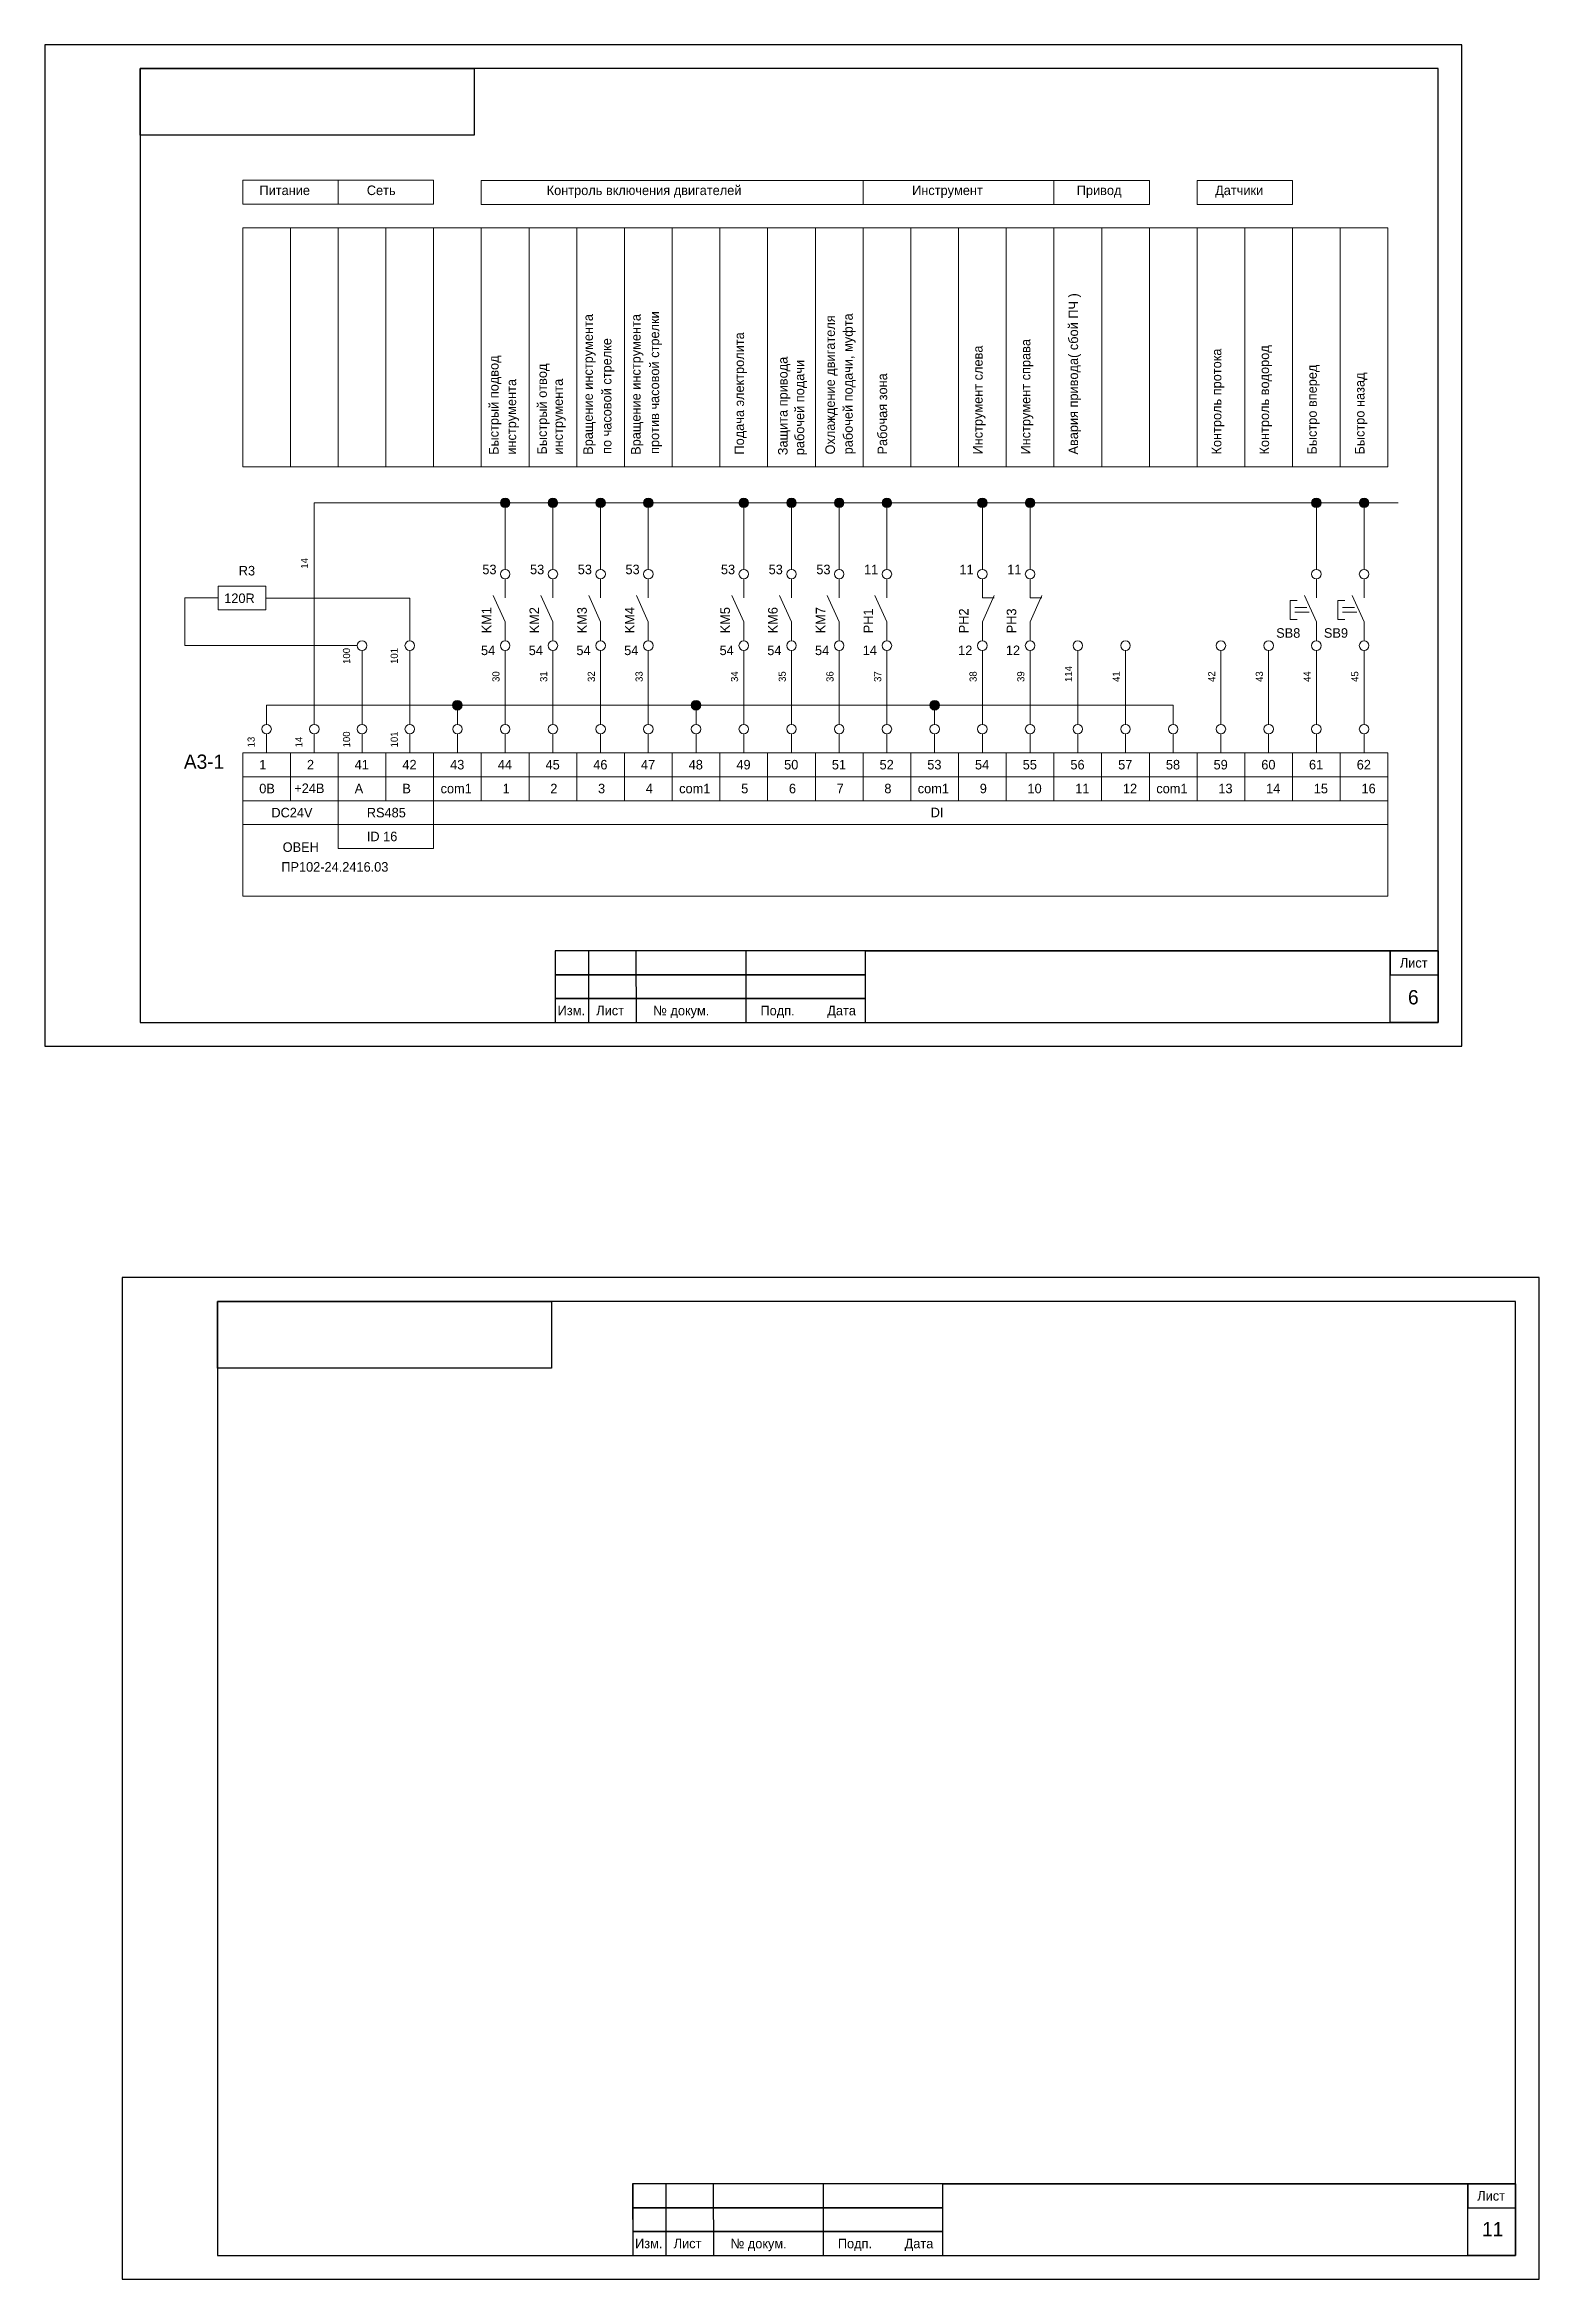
# Model space of a CAD drawing. Header units: millimetres. Extents: x -171 to 3674, y -1112 to 795.
# Drawn here: x 3015.6 to 3328.9, y -850.1 to -381.6 of the extents above; entities that cross this region are included whole.
import ezdxf

# ---------------------------------------------------------------- set-up
doc = ezdxf.new("R2010")
doc.units = ezdxf.units.MM
for name, color, linetype, lineweight in [('Маркировка', 7, 'Continuous', 25), ('РАМКА', 7, 'Continuous', 30), ('Элементы', 7, 'Continuous', 18)]:
    doc.layers.add(name, color=color, linetype=linetype, lineweight=lineweight)
doc.styles.get("Standard").update_dxf_attribs({"font": 'cad2win.shx'})

msp = doc.modelspace()

# ---------------------------------------------------------------- texts
at = {"layer": 'Маркировка', "ltscale": 0.5}
for s, p in [('Питание', (3060.65, -413.13)), ('Сеть', (3083.15, -413.13)), ('Контроль включения двигателей', (3120.85, -413.13)), ('Инструмент', (3197.43, -413.13)), ('Привод', (3231.93, -413.13)), ('Датчики', (3260.93, -413.13))]:
    msp.add_text(s, height=2, dxfattribs=at).set_placement(p)
for s, p in [('Авария привода( сбой ПЧ )', (3232.21, -467.53)), ('Вращение инструмента', (3130.53, -467.59)), ('Вращение инструмента', (3140.53, -467.59)), ('против часовой стрелки', (3144.42, -467.41)), ('Охлаждение двигателя', (3181.25, -467.51)), ('рабочей подачи, муфта', (3184.99, -467.49)), ('по часовой стрелке', (3134.42, -467.41)), ('Подача электролита', (3162.21, -467.53)), ('Инструмент слева', (3212.21, -467.53)), ('Инструмент справа', (3222.22, -467.53)), ('Контроль водород', (3272.24, -467.53)), ('Быстрый отвод', (3120.88, -467.53)), ('Защита привода', (3171.33, -467.67)), ('рабочей подачи', (3174.83, -467.67)), ('Контроль протока', (3262.24, -467.53)), ('Быстро вперед', (3282.24, -467.53)), ('инструмента', (3114.45, -467.56)), ('инструмента', (3124.24, -467.52)), ('Рабочая зона', (3192.2, -467.53)), ('Быстро назад', (3292.24, -467.53))]:
    msp.add_text(s, height=2, rotation=90, dxfattribs=at).set_placement(p)
at = {"layer": 'Маркировка'}
msp.add_text('Быстрый подвод', height=2, rotation=90, dxfattribs=at).set_placement((3110.77, -467.6))
for s, p in [('ОВЕН', (3065.52, -550.84)), ('ПР102-24.2416.03', (3065.23, -554.98))]:
    msp.add_text(s, height=2, dxfattribs=at).set_placement(p)
at = {"layer": 'РАМКА'}
for s, height, p in [('Лист', 2, (3299.65, -575.1)), ('6', 3, (3301.35, -582.81)), ('Изм.', 2, (3123.15, -585.08)), ('Лист', 2, (3131.24, -585.09)), ('№ докум.', 2, (3143.17, -585.11)), ('Подп.', 2, (3165.65, -585.1)), ('Дата', 2, (3179.65, -585.1)), ('Лист', 2, (3315.87, -833.6)), ('11', 3, (3316.87, -841.1)), ('Изм.', 2, (3139.37, -843.58)), ('Лист', 2, (3147.46, -843.59)), ('№ докум.', 2, (3159.39, -843.61)), ('Подп.', 2, (3181.87, -843.6)), ('Дата', 2, (3195.87, -843.6))]:
    msp.add_text(s, height=height, dxfattribs=at).set_placement(p)
at = {"layer": 'Элементы', "ltscale": 0.5}
for s, p in [('R3', (3056.32, -492.88)), ('120R', (3053.27, -498.66)), ('1', (3060.61, -533.55)), ('2', (3070.61, -533.55)), ('41', (3080.61, -533.55)), ('42', (3090.61, -533.55)), ('43', (3100.61, -533.55)), ('44', (3110.61, -533.55)), ('45', (3120.61, -533.55)), ('46', (3130.61, -533.55)), ('47', (3140.61, -533.55)), ('48', (3150.61, -533.55)), ('49', (3160.61, -533.55)), ('50', (3170.61, -533.55)), ('51', (3180.61, -533.55)), ('52', (3190.61, -533.55)), ('53', (3200.61, -533.55)), ('54', (3210.61, -533.55)), ('55', (3220.61, -533.55)), ('56', (3230.61, -533.55)), ('57', (3240.61, -533.55)), ('58', (3250.61, -533.55)), ('59', (3260.61, -533.55)), ('60', (3270.61, -533.55)), ('61', (3280.61, -533.55)), ('62', (3290.61, -533.55)), ('0В', (3060.61, -538.55)), ('+24В', (3067.95, -538.5)), ('А', (3080.61, -538.55)), ('В', (3090.61, -538.55)), ('com1', (3098.61, -538.55)), ('1', (3111.61, -538.55)), ('2', (3121.61, -538.55)), ('3', (3131.61, -538.55)), ('4', (3141.61, -538.55)), ('com1', (3148.61, -538.55)), ('5', (3161.61, -538.55)), ('6', (3171.61, -538.55)), ('7', (3181.61, -538.55)), ('8', (3191.61, -538.55)), ('com1', (3198.61, -538.55)), ('9', (3211.61, -538.55)), ('10', (3221.61, -538.55)), ('11', (3231.61, -538.55)), ('12', (3241.61, -538.55)), ('com1', (3248.61, -538.55)), ('13', (3261.61, -538.55)), ('14', (3271.61, -538.55)), ('15', (3281.61, -538.55)), ('16', (3291.61, -538.55)), ('DC24V', (3063.15, -543.6)), ('RS485', (3083.15, -543.6)), ('DI', (3201.33, -543.57)), ('ID 16', (3083.15, -548.6))]:
    msp.add_text(s, height=2, dxfattribs=at).set_placement(p)
for s, height, rotation, p in [('14', 1.5, 90.6112, (3070.85, -491.46)), ('KM1', 2, 90, (3109.25, -505.01)), ('KM2', 2, 90, (3119.25, -505.01)), ('KM3', 2, 90, (3129.25, -505.01)), ('KM4', 2, 90, (3139.25, -505.01)), ('KM5', 2, 90, (3159.25, -505.01)), ('KM6', 2, 90, (3169.25, -505.01)), ('KM7', 2, 90, (3179.25, -505.01)), ('PH1', 2, 90, (3189.25, -505.01)), ('PH2', 2, 90, (3209.25, -505.01)), ('PH3', 2, 90, (3219.25, -505.01)), ('100', 1.5, 90.6112, (3079.67, -511.42)), ('101', 1.5, 90.6112, (3089.67, -511.42)), ('30', 1.5, 90.6112, (3110.97, -515.2)), ('31', 1.5, 90.6112, (3120.97, -515.2)), ('32', 1.5, 90.6112, (3130.97, -515.2)), ('33', 1.5, 90.6112, (3140.97, -515.2)), ('34', 1.5, 90.6112, (3160.97, -515.2)), ('35', 1.5, 90.6112, (3170.97, -515.2)), ('36', 1.5, 90.6112, (3180.97, -515.2)), ('37', 1.5, 90.6112, (3190.97, -515.2)), ('38', 1.5, 90.6112, (3210.97, -515.2)), ('39', 1.5, 90.6112, (3220.97, -515.2)), ('114', 1.5, 90.6112, (3230.97, -515.2)), ('41', 1.5, 90.6112, (3240.97, -515.2)), ('42', 1.5, 90.6112, (3260.97, -515.2)), ('43', 1.5, 90.6112, (3270.97, -515.2)), ('44', 1.5, 90.6112, (3280.97, -515.2)), ('45', 1.5, 90.6112, (3290.97, -515.2)), ('13', 1.5, 90.6112, (3059.67, -528.92)), ('14', 1.5, 90.6112, (3069.67, -528.92)), ('100', 1.5, 90.6112, (3079.67, -528.92)), ('101', 1.5, 90.6112, (3089.67, -528.92))]:
    msp.add_text(s, height=height, rotation=rotation, dxfattribs=at).set_placement(p)
at = {"layer": 'Элементы'}
for s, height, p in [('53', 2, (3107.36, -492.62)), ('53', 2, (3117.36, -492.62)), ('53', 2, (3127.36, -492.62)), ('53', 2, (3137.36, -492.62)), ('53', 2, (3157.36, -492.62)), ('53', 2, (3167.36, -492.62)), ('53', 2, (3177.36, -492.62)), ('11', 2, (3187.36, -492.62)), ('11', 2, (3207.36, -492.62)), ('11', 2, (3217.36, -492.62)), ('SB8', 2, (3273.73, -505.94)), ('SB9', 2, (3283.73, -505.94)), ('54', 2, (3107.08, -509.58)), ('54', 2, (3117.08, -509.58)), ('54', 2, (3127.08, -509.58)), ('54', 2, (3137.08, -509.58)), ('54', 2, (3157.08, -509.58)), ('54', 2, (3167.08, -509.58)), ('54', 2, (3177.08, -509.58)), ('14', 2, (3187.08, -509.58)), ('12', 2, (3207.08, -509.58)), ('12', 2, (3217.08, -509.58)), ('A3-1', 3, (3044.81, -533.42))]:
    msp.add_text(s, height=height, dxfattribs=at).set_placement(p)

# ---------------------------------------------------------------- hatches: boundary and pattern name
at = {"layer": 'Элементы'}
h = msp.add_hatch(color=256, dxfattribs=at)
h.dxf.hatch_style = 1
h.paths.add_polyline_path([(3113.15, -477.66, 1), (3111.15, -477.66, 1)])
h = msp.add_hatch(color=256, dxfattribs=at)
h.dxf.hatch_style = 1
h.paths.add_polyline_path([(3123.15, -477.66, 1), (3121.15, -477.66, 1)])
h = msp.add_hatch(color=256, dxfattribs=at)
h.dxf.hatch_style = 1
h.paths.add_polyline_path([(3133.15, -477.66, 1), (3131.15, -477.66, 1)])
h = msp.add_hatch(color=256, dxfattribs=at)
h.dxf.hatch_style = 1
h.paths.add_polyline_path([(3143.15, -477.66, 1), (3141.15, -477.66, 1)])
h = msp.add_hatch(color=256, dxfattribs=at)
h.dxf.hatch_style = 1
h.paths.add_polyline_path([(3163.15, -477.66, 1), (3161.15, -477.66, 1)])
h = msp.add_hatch(color=256, dxfattribs=at)
h.dxf.hatch_style = 1
h.paths.add_polyline_path([(3173.15, -477.66, 1), (3171.15, -477.66, 1)])
h = msp.add_hatch(color=256, dxfattribs=at)
h.dxf.hatch_style = 1
h.paths.add_polyline_path([(3183.15, -477.66, 1), (3181.15, -477.66, 1)])
h = msp.add_hatch(color=256, dxfattribs=at)
h.dxf.hatch_style = 1
h.paths.add_polyline_path([(3193.15, -477.66, 1), (3191.15, -477.66, 1)])
h = msp.add_hatch(color=256, dxfattribs=at)
h.dxf.hatch_style = 1
h.paths.add_polyline_path([(3213.15, -477.66, 1), (3211.15, -477.66, 1)])
h = msp.add_hatch(color=256, dxfattribs=at)
h.dxf.hatch_style = 1
h.paths.add_polyline_path([(3223.15, -477.66, 1), (3221.15, -477.66, 1)])
h = msp.add_hatch(color=256, dxfattribs=at)
h.dxf.hatch_style = 1
h.paths.add_polyline_path([(3283.15, -477.66, 1), (3281.15, -477.66, 1)])
h = msp.add_hatch(color=256, dxfattribs=at)
h.dxf.hatch_style = 1
h.paths.add_polyline_path([(3293.15, -477.66, 1), (3291.15, -477.66, 1)])
h = msp.add_hatch(color=256, dxfattribs=at)
h.dxf.hatch_style = 1
h.paths.add_polyline_path([(3103.12, -520.1, 1), (3101.12, -520.1, 1)])
h = msp.add_hatch(color=256, dxfattribs=at)
h.dxf.hatch_style = 1
h.paths.add_polyline_path([(3153.14, -520.1, 1), (3151.14, -520.1, 1)])
h = msp.add_hatch(color=256, dxfattribs=at)
h.dxf.hatch_style = 1
h.paths.add_polyline_path([(3203.15, -520.1, 1), (3201.15, -520.1, 1)])

# ---------------------------------------------------------------- linework, layer by layer
at = {"layer": 'Маркировка', "lineweight": 15}
for points in [[(3057.15, -409.98), (3077.15, -409.98), (3077.15, -415.02), (3057.15, -415.02)], [(3077.15, -409.98), (3097.15, -409.98), (3097.15, -415.02), (3077.15, -415.02)], [(3107.11, -410.09), (3187.14, -410.09), (3187.14, -415.13), (3107.11, -415.13)], [(3187.14, -410.09), (3227.15, -410.09), (3227.15, -415.13), (3187.14, -415.13)], [(3227.15, -410.09), (3247.16, -410.09), (3247.16, -415.13), (3227.15, -415.13)], [(3257.15, -410.09), (3277.16, -410.09), (3277.16, -415.13), (3257.15, -415.13)], [(3057.15, -420.02), (3067.15, -420.02), (3067.15, -470.1), (3057.15, -470.1)], [(3067.15, -420.02), (3077.15, -420.02), (3077.15, -470.1), (3067.15, -470.1)], [(3077.15, -420.02), (3087.15, -420.02), (3087.15, -470.1), (3077.15, -470.1)], [(3087.15, -420.02), (3097.15, -420.02), (3097.15, -470.1), (3087.15, -470.1)], [(3097.15, -420.02), (3107.15, -420.02), (3107.15, -470.1), (3097.15, -470.1)], [(3107.15, -420.02), (3117.15, -420.02), (3117.15, -470.1), (3107.15, -470.1)], [(3117.15, -420.02), (3127.15, -420.02), (3127.15, -470.1), (3117.15, -470.1)], [(3127.15, -420.02), (3137.15, -420.02), (3137.15, -470.1), (3127.15, -470.1)], [(3137.15, -420.02), (3147.15, -420.02), (3147.15, -470.1), (3137.15, -470.1)], [(3147.15, -420.02), (3157.15, -420.02), (3157.15, -470.1), (3147.15, -470.1)], [(3157.15, -420.02), (3167.15, -420.02), (3167.15, -470.1), (3157.15, -470.1)], [(3167.15, -420.02), (3177.15, -420.02), (3177.15, -470.1), (3167.15, -470.1)], [(3177.15, -420.02), (3187.15, -420.02), (3187.15, -470.1), (3177.15, -470.1)], [(3187.15, -420.02), (3197.15, -420.02), (3197.15, -470.1), (3187.15, -470.1)], [(3197.15, -420.02), (3207.15, -420.02), (3207.15, -470.1), (3197.15, -470.1)], [(3207.15, -420.02), (3217.15, -420.02), (3217.15, -470.1), (3207.15, -470.1)], [(3217.16, -420.02), (3227.16, -420.02), (3227.16, -470.1), (3217.16, -470.1)], [(3227.16, -420.02), (3237.16, -420.02), (3237.16, -470.1), (3227.16, -470.1)], [(3237.16, -420.02), (3247.16, -420.02), (3247.16, -470.1), (3237.16, -470.1)], [(3247.16, -420.02), (3257.16, -420.02), (3257.16, -470.1), (3247.16, -470.1)], [(3257.16, -420.02), (3267.16, -420.02), (3267.16, -470.1), (3257.16, -470.1)], [(3267.16, -420.02), (3277.16, -420.02), (3277.16, -470.1), (3267.16, -470.1)], [(3277.16, -420.02), (3287.16, -420.02), (3287.16, -470.1), (3277.16, -470.1)], [(3287.16, -420.02), (3297.16, -420.02), (3297.16, -470.1), (3287.16, -470.1)]]:
    msp.add_lwpolyline(points, close=True, dxfattribs=at)
at = {"layer": 'РАМКА'}
for p, q in [((3307.65, -386.6), (3035.65, -386.6)), ((3035.65, -386.6), (3035.65, -586.6)), ((3307.65, -586.6), (3307.65, -386.6)), ((3035.65, -586.6), (3307.65, -586.6)), ((3122.65, -586.6), (3307.65, -586.6)), ((3122.65, -586.6), (3307.65, -586.6)), ((3122.65, -586.6), (3307.65, -586.6)), ((3323.87, -645.1), (3051.87, -645.1)), ((3051.87, -645.1), (3051.87, -845.1)), ((3323.87, -845.1), (3323.87, -645.1)), ((3051.87, -845.1), (3323.87, -845.1)), ((3138.87, -845.1), (3323.87, -845.1)), ((3138.87, -845.1), (3323.87, -845.1)), ((3138.87, -845.1), (3323.87, -845.1))]:
    msp.add_line(p, q, dxfattribs=at)
at = {"layer": 'РАМКА', "lineweight": 35}
for p, q in [((3187.65, -571.6), (3307.65, -571.6)), ((3203.87, -830.1), (3323.87, -830.1))]:
    msp.add_line(p, q, dxfattribs=at)
at = {"layer": 'РАМКА'}
for points in [[(3312.65, -381.6), (3015.65, -381.6), (3015.65, -591.6), (3312.65, -591.6)], [(3105.65, -386.6), (3105.65, -400.6), (3035.65, -400.6), (3035.65, -386.6)], [(3122.65, -586.6), (3139.65, -586.6), (3139.62, -571.6), (3122.62, -571.6)], [(3122.65, -576.6), (3187.65, -576.6), (3187.65, -571.6), (3122.65, -571.6)], [(3122.65, -586.6), (3129.65, -586.6), (3129.65, -571.6), (3122.65, -571.6)], [(3122.65, -586.6), (3162.65, -586.6), (3162.65, -571.6), (3122.65, -571.6)], [(3307.65, -586.6), (3297.65, -586.6), (3297.65, -571.6), (3307.65, -571.6)], [(3307.65, -571.6), (3297.65, -571.6), (3297.65, -576.6), (3307.65, -576.6)], [(3122.65, -581.6), (3187.65, -581.6), (3187.65, -576.6), (3122.65, -576.6)], [(3122.65, -586.6), (3187.65, -586.6), (3187.65, -581.6), (3122.65, -581.6)], [(3328.87, -640.1), (3031.87, -640.1), (3031.87, -850.1), (3328.87, -850.1)], [(3121.87, -645.1), (3121.87, -659.1), (3051.87, -659.1), (3051.87, -645.1)], [(3138.87, -845.1), (3155.87, -845.1), (3155.84, -830.1), (3138.84, -830.1)], [(3138.87, -835.1), (3203.87, -835.1), (3203.87, -830.1), (3138.87, -830.1)], [(3138.87, -845.1), (3145.87, -845.1), (3145.87, -830.1), (3138.87, -830.1)], [(3138.87, -845.1), (3178.87, -845.1), (3178.87, -830.1), (3138.87, -830.1)], [(3323.87, -845.1), (3313.87, -845.1), (3313.87, -830.1), (3323.87, -830.1)], [(3323.87, -830.1), (3313.87, -830.1), (3313.87, -835.1), (3323.87, -835.1)], [(3138.87, -840.1), (3203.87, -840.1), (3203.87, -835.1), (3138.87, -835.1)], [(3138.87, -845.1), (3203.87, -845.1), (3203.87, -840.1), (3138.87, -840.1)]]:
    msp.add_lwpolyline(points, close=True, dxfattribs=at)
at = {"layer": 'Элементы', "lineweight": 15}
for p, q in [((3072.15, -524.1), (3072.15, -477.66)), ((3072.15, -477.66), (3299.26, -477.66)), ((3112.15, -491.6), (3112.15, -477.66)), ((3122.15, -491.6), (3122.15, -477.66)), ((3132.15, -491.6), (3132.15, -477.66)), ((3142.15, -491.6), (3142.15, -477.66)), ((3162.15, -491.6), (3162.15, -477.66)), ((3172.15, -491.6), (3172.15, -477.66)), ((3182.15, -491.6), (3182.15, -477.66)), ((3192.15, -491.6), (3192.15, -477.66)), ((3212.15, -491.6), (3212.15, -477.66)), ((3222.15, -491.6), (3222.15, -477.66)), ((3282.15, -491.6), (3282.15, -477.66)), ((3292.15, -491.6), (3292.15, -477.66)), ((3051.98, -497.6), (3044.98, -497.6)), ((3044.98, -497.6), (3044.98, -507.6)), ((3061.98, -497.62), (3067.03, -497.62)), ((3067.03, -497.62), (3092.15, -497.62)), ((3092.15, -497.62), (3092.15, -506.62)), ((3212.15, -497.6), (3214.65, -497.6)), ((3222.15, -497.6), (3224.65, -497.6)), ((3081.15, -507.6), (3044.98, -507.6)), ((3082.15, -508.6), (3082.15, -524.1)), ((3092.15, -508.6), (3092.15, -524.1)), ((3112.15, -508.6), (3112.15, -524.1)), ((3122.15, -508.6), (3122.15, -524.1)), ((3132.15, -508.6), (3132.15, -524.1)), ((3142.15, -508.6), (3142.15, -524.1)), ((3162.15, -508.6), (3162.15, -524.1)), ((3172.15, -508.6), (3172.15, -524.1)), ((3182.15, -508.6), (3182.15, -524.1)), ((3192.15, -508.6), (3192.15, -524.1)), ((3212.15, -508.6), (3212.15, -524.1)), ((3222.15, -508.6), (3222.15, -524.1)), ((3232.15, -508.6), (3232.15, -524.1)), ((3242.15, -508.6), (3242.15, -524.1)), ((3262.15, -508.6), (3262.15, -524.1)), ((3272.15, -508.6), (3272.15, -524.1)), ((3282.15, -508.6), (3282.15, -524.1)), ((3292.15, -508.6), (3292.15, -524.1)), ((3062.15, -524.1), (3062.15, -520.1)), ((3062.15, -520.1), (3252.15, -520.1)), ((3102.15, -524.1), (3102.15, -520.1)), ((3152.15, -524.1), (3152.14, -520.1)), ((3202.15, -524.1), (3202.15, -520.1)), ((3252.15, -520.1), (3252.15, -524.1)), ((3062.15, -530.1), (3062.15, -526.1)), ((3072.15, -530.1), (3072.15, -526.1)), ((3082.15, -530.1), (3082.15, -526.1)), ((3092.15, -530.1), (3092.15, -526.1)), ((3102.15, -530.1), (3102.15, -526.1)), ((3112.15, -530.1), (3112.15, -526.1)), ((3122.15, -530.1), (3122.15, -526.1)), ((3132.15, -530.1), (3132.15, -526.1)), ((3142.15, -530.1), (3142.15, -526.1)), ((3152.15, -530.1), (3152.15, -526.1)), ((3162.15, -530.1), (3162.15, -526.1)), ((3172.15, -530.1), (3172.15, -526.1)), ((3182.15, -530.1), (3182.15, -526.1)), ((3192.15, -530.1), (3192.15, -526.1)), ((3202.15, -530.1), (3202.15, -526.1)), ((3212.15, -530.1), (3212.15, -526.1)), ((3222.15, -530.1), (3222.15, -526.1)), ((3232.15, -530.1), (3232.15, -526.1)), ((3242.15, -530.1), (3242.15, -526.1)), ((3252.15, -530.1), (3252.15, -526.1)), ((3262.15, -530.1), (3262.15, -526.1)), ((3272.15, -530.1), (3272.15, -526.1)), ((3282.15, -530.1), (3282.15, -526.1)), ((3292.15, -530.1), (3292.15, -526.1))]:
    msp.add_line(p, q, dxfattribs=at)
at = {"layer": 'Элементы'}
for p, q in [((3112.15, -497.6), (3112.15, -493.6)), ((3122.15, -497.6), (3122.15, -493.6)), ((3132.15, -497.6), (3132.15, -493.6)), ((3142.15, -497.6), (3142.15, -493.6)), ((3162.15, -497.6), (3162.15, -493.6)), ((3172.15, -497.6), (3172.15, -493.6)), ((3182.15, -497.6), (3182.15, -493.6)), ((3192.15, -497.6), (3192.15, -493.6)), ((3212.15, -497.6), (3212.15, -493.6)), ((3222.15, -497.6), (3222.15, -493.6)), ((3282.15, -497.6), (3282.15, -493.6)), ((3292.15, -497.6), (3292.15, -493.6)), ((3112.15, -502.6), (3109.65, -497.1)), ((3122.15, -502.6), (3119.65, -497.1)), ((3132.15, -502.6), (3129.65, -497.1)), ((3142.15, -502.6), (3139.65, -497.1)), ((3162.15, -502.6), (3159.65, -497.1)), ((3172.15, -502.6), (3169.65, -497.1)), ((3182.15, -502.6), (3179.65, -497.1)), ((3192.15, -502.6), (3189.65, -497.1)), ((3212.15, -502.6), (3214.65, -497.1)), ((3222.15, -502.6), (3224.65, -497.1)), ((3276.65, -502.1), (3276.65, -498.1)), ((3276.65, -498.1), (3278.15, -498.1)), ((3280.15, -499.6), (3277.65, -499.6)), ((3280.65, -500.6), (3277.65, -500.6)), ((3282.15, -502.6), (3279.65, -497.1)), ((3286.65, -502.1), (3286.65, -498.1)), ((3286.65, -498.1), (3288.15, -498.1)), ((3290.15, -499.6), (3287.65, -499.6)), ((3290.65, -500.6), (3287.65, -500.6)), ((3292.15, -502.6), (3289.65, -497.1)), ((3112.15, -506.6), (3112.15, -502.6)), ((3122.15, -506.6), (3122.15, -502.6)), ((3132.15, -506.6), (3132.15, -502.6)), ((3142.15, -506.6), (3142.15, -502.6)), ((3162.15, -506.6), (3162.15, -502.6)), ((3172.15, -506.6), (3172.15, -502.6)), ((3182.15, -506.6), (3182.15, -502.6)), ((3192.15, -506.6), (3192.15, -502.6)), ((3212.15, -506.6), (3212.15, -502.6)), ((3222.15, -506.6), (3222.15, -502.6)), ((3278.15, -502.1), (3276.65, -502.1)), ((3282.15, -506.6), (3282.15, -502.6)), ((3288.15, -502.1), (3286.65, -502.1)), ((3292.15, -506.6), (3292.15, -502.6))]:
    msp.add_line(p, q, dxfattribs=at)
at = {"layer": 'Элементы', "lineweight": 15}
for points in [[(3051.98, -500.1), (3061.98, -500.1), (3061.98, -495.1), (3051.98, -495.1)], [(3057.15, -530.1), (3067.15, -530.1), (3067.15, -535.1), (3057.15, -535.1)], [(3067.15, -530.1), (3077.15, -530.1), (3077.15, -535.1), (3067.15, -535.1)], [(3077.15, -530.1), (3087.15, -530.1), (3087.15, -535.1), (3077.15, -535.1)], [(3087.15, -530.1), (3097.15, -530.1), (3097.15, -535.1), (3087.15, -535.1)], [(3097.15, -530.1), (3107.15, -530.1), (3107.15, -535.1), (3097.15, -535.1)], [(3107.15, -530.1), (3117.15, -530.1), (3117.15, -535.1), (3107.15, -535.1)], [(3117.15, -530.1), (3127.15, -530.1), (3127.15, -535.1), (3117.15, -535.1)], [(3127.15, -530.1), (3137.15, -530.1), (3137.15, -535.1), (3127.15, -535.1)], [(3137.15, -530.1), (3147.15, -530.1), (3147.15, -535.1), (3137.15, -535.1)], [(3147.15, -530.1), (3157.15, -530.1), (3157.15, -535.1), (3147.15, -535.1)], [(3157.15, -530.1), (3167.15, -530.1), (3167.15, -535.1), (3157.15, -535.1)], [(3167.15, -530.1), (3177.15, -530.1), (3177.15, -535.1), (3167.15, -535.1)], [(3177.15, -530.1), (3187.15, -530.1), (3187.15, -535.1), (3177.15, -535.1)], [(3187.15, -530.1), (3197.15, -530.1), (3197.15, -535.1), (3187.15, -535.1)], [(3197.15, -530.1), (3207.15, -530.1), (3207.15, -535.1), (3197.15, -535.1)], [(3207.15, -530.1), (3217.15, -530.1), (3217.15, -535.1), (3207.15, -535.1)], [(3217.15, -530.1), (3227.15, -530.1), (3227.15, -535.1), (3217.15, -535.1)], [(3227.15, -530.1), (3237.15, -530.1), (3237.15, -535.1), (3227.15, -535.1)], [(3237.15, -530.1), (3247.15, -530.1), (3247.15, -535.1), (3237.15, -535.1)], [(3247.15, -530.1), (3257.15, -530.1), (3257.15, -535.1), (3247.15, -535.1)], [(3257.15, -530.1), (3267.15, -530.1), (3267.15, -535.1), (3257.15, -535.1)], [(3267.15, -530.1), (3277.15, -530.1), (3277.15, -535.1), (3267.15, -535.1)], [(3277.15, -530.1), (3287.15, -530.1), (3287.15, -535.1), (3277.15, -535.1)], [(3287.15, -530.1), (3297.15, -530.1), (3297.15, -535.1), (3287.15, -535.1)], [(3057.15, -535.1), (3067.15, -535.1), (3067.15, -540.1), (3057.15, -540.1)], [(3067.15, -535.1), (3077.15, -535.1), (3077.15, -540.1), (3067.15, -540.1)], [(3077.15, -535.1), (3087.15, -535.1), (3087.15, -540.1), (3077.15, -540.1)], [(3087.15, -535.1), (3097.15, -535.1), (3097.15, -540.1), (3087.15, -540.1)], [(3097.15, -535.1), (3107.15, -535.1), (3107.15, -540.1), (3097.15, -540.1)], [(3107.15, -535.1), (3117.15, -535.1), (3117.15, -540.1), (3107.15, -540.1)], [(3117.15, -535.1), (3127.15, -535.1), (3127.15, -540.1), (3117.15, -540.1)], [(3127.15, -535.1), (3137.15, -535.1), (3137.15, -540.1), (3127.15, -540.1)], [(3137.15, -535.1), (3147.15, -535.1), (3147.15, -540.1), (3137.15, -540.1)], [(3147.15, -535.1), (3157.15, -535.1), (3157.15, -540.1), (3147.15, -540.1)], [(3157.15, -535.1), (3167.15, -535.1), (3167.15, -540.1), (3157.15, -540.1)], [(3167.15, -535.1), (3177.15, -535.1), (3177.15, -540.1), (3167.15, -540.1)], [(3177.15, -535.1), (3187.15, -535.1), (3187.15, -540.1), (3177.15, -540.1)], [(3187.15, -535.1), (3197.15, -535.1), (3197.15, -540.1), (3187.15, -540.1)], [(3197.15, -535.1), (3207.15, -535.1), (3207.15, -540.1), (3197.15, -540.1)], [(3207.15, -535.1), (3217.15, -535.1), (3217.15, -540.1), (3207.15, -540.1)], [(3217.15, -535.1), (3227.15, -535.1), (3227.15, -540.1), (3217.15, -540.1)], [(3227.15, -535.1), (3237.15, -535.1), (3237.15, -540.1), (3227.15, -540.1)], [(3237.15, -535.1), (3247.15, -535.1), (3247.15, -540.1), (3237.15, -540.1)], [(3247.15, -535.1), (3257.15, -535.1), (3257.15, -540.1), (3247.15, -540.1)], [(3257.15, -535.1), (3267.15, -535.1), (3267.15, -540.1), (3257.15, -540.1)], [(3267.15, -535.1), (3277.15, -535.1), (3277.15, -540.1), (3267.15, -540.1)], [(3277.15, -535.1), (3287.15, -535.1), (3287.15, -540.1), (3277.15, -540.1)], [(3287.15, -535.1), (3297.15, -535.1), (3297.15, -540.1), (3287.15, -540.1)], [(3077.15, -540.1), (3057.15, -540.1), (3057.15, -545.1), (3077.15, -545.1)], [(3097.15, -540.1), (3077.15, -540.1), (3077.15, -545.1), (3097.15, -545.1)], [(3097.15, -540.1), (3297.15, -540.1), (3297.15, -545.1), (3097.15, -545.1)], [(3057.15, -545.1), (3297.15, -545.1), (3297.15, -560.1), (3057.15, -560.1)], [(3097.15, -545.1), (3077.15, -545.1), (3077.15, -550.1), (3097.15, -550.1)]]:
    msp.add_lwpolyline(points, close=True, dxfattribs=at)
at = {"layer": 'Элементы'}
for centre in [(3112.15, -477.66), (3122.15, -477.66), (3132.15, -477.66), (3142.15, -477.66), (3162.15, -477.66), (3172.15, -477.66), (3182.15, -477.66), (3192.15, -477.66), (3212.15, -477.66), (3222.15, -477.66), (3282.15, -477.66), (3292.15, -477.66), (3102.12, -520.1), (3152.14, -520.1), (3202.15, -520.1)]:
    msp.add_circle(centre, 1, dxfattribs=at)
at = {"layer": 'Элементы', "lineweight": 15}
for centre in [(3112.15, -492.6), (3122.15, -492.6), (3132.15, -492.6), (3142.15, -492.6), (3162.15, -492.6), (3172.15, -492.6), (3182.15, -492.6), (3192.15, -492.6), (3212.15, -492.6), (3222.15, -492.6), (3282.15, -492.6), (3292.15, -492.6), (3082.15, -507.6), (3092.15, -507.6), (3112.15, -507.6), (3122.15, -507.6), (3132.15, -507.6), (3142.15, -507.6), (3162.15, -507.6), (3172.15, -507.6), (3182.15, -507.6), (3192.15, -507.6), (3212.15, -507.6), (3222.15, -507.6), (3232.15, -507.6), (3242.15, -507.6), (3262.15, -507.6), (3272.15, -507.6), (3282.15, -507.6), (3292.15, -507.6), (3062.15, -525.1), (3072.15, -525.1), (3082.15, -525.1), (3092.15, -525.1), (3102.15, -525.1), (3112.15, -525.1), (3122.15, -525.1), (3132.15, -525.1), (3142.15, -525.1), (3152.15, -525.1), (3162.15, -525.1), (3172.15, -525.1), (3182.15, -525.1), (3192.15, -525.1), (3202.15, -525.1), (3212.15, -525.1), (3222.15, -525.1), (3232.15, -525.1), (3242.15, -525.1), (3252.15, -525.1), (3262.15, -525.1), (3272.15, -525.1), (3282.15, -525.1), (3292.15, -525.1)]:
    msp.add_circle(centre, 1, dxfattribs=at)

msp.set_redraw_order([(e.dxf.handle, doc.entitydb.next_handle()) for e in msp.query("TEXT MTEXT ATTDEF DIMENSION ARC_DIMENSION")])  # texts and dimensions are drawn at this point

doc.saveas('drawing.dxf')
